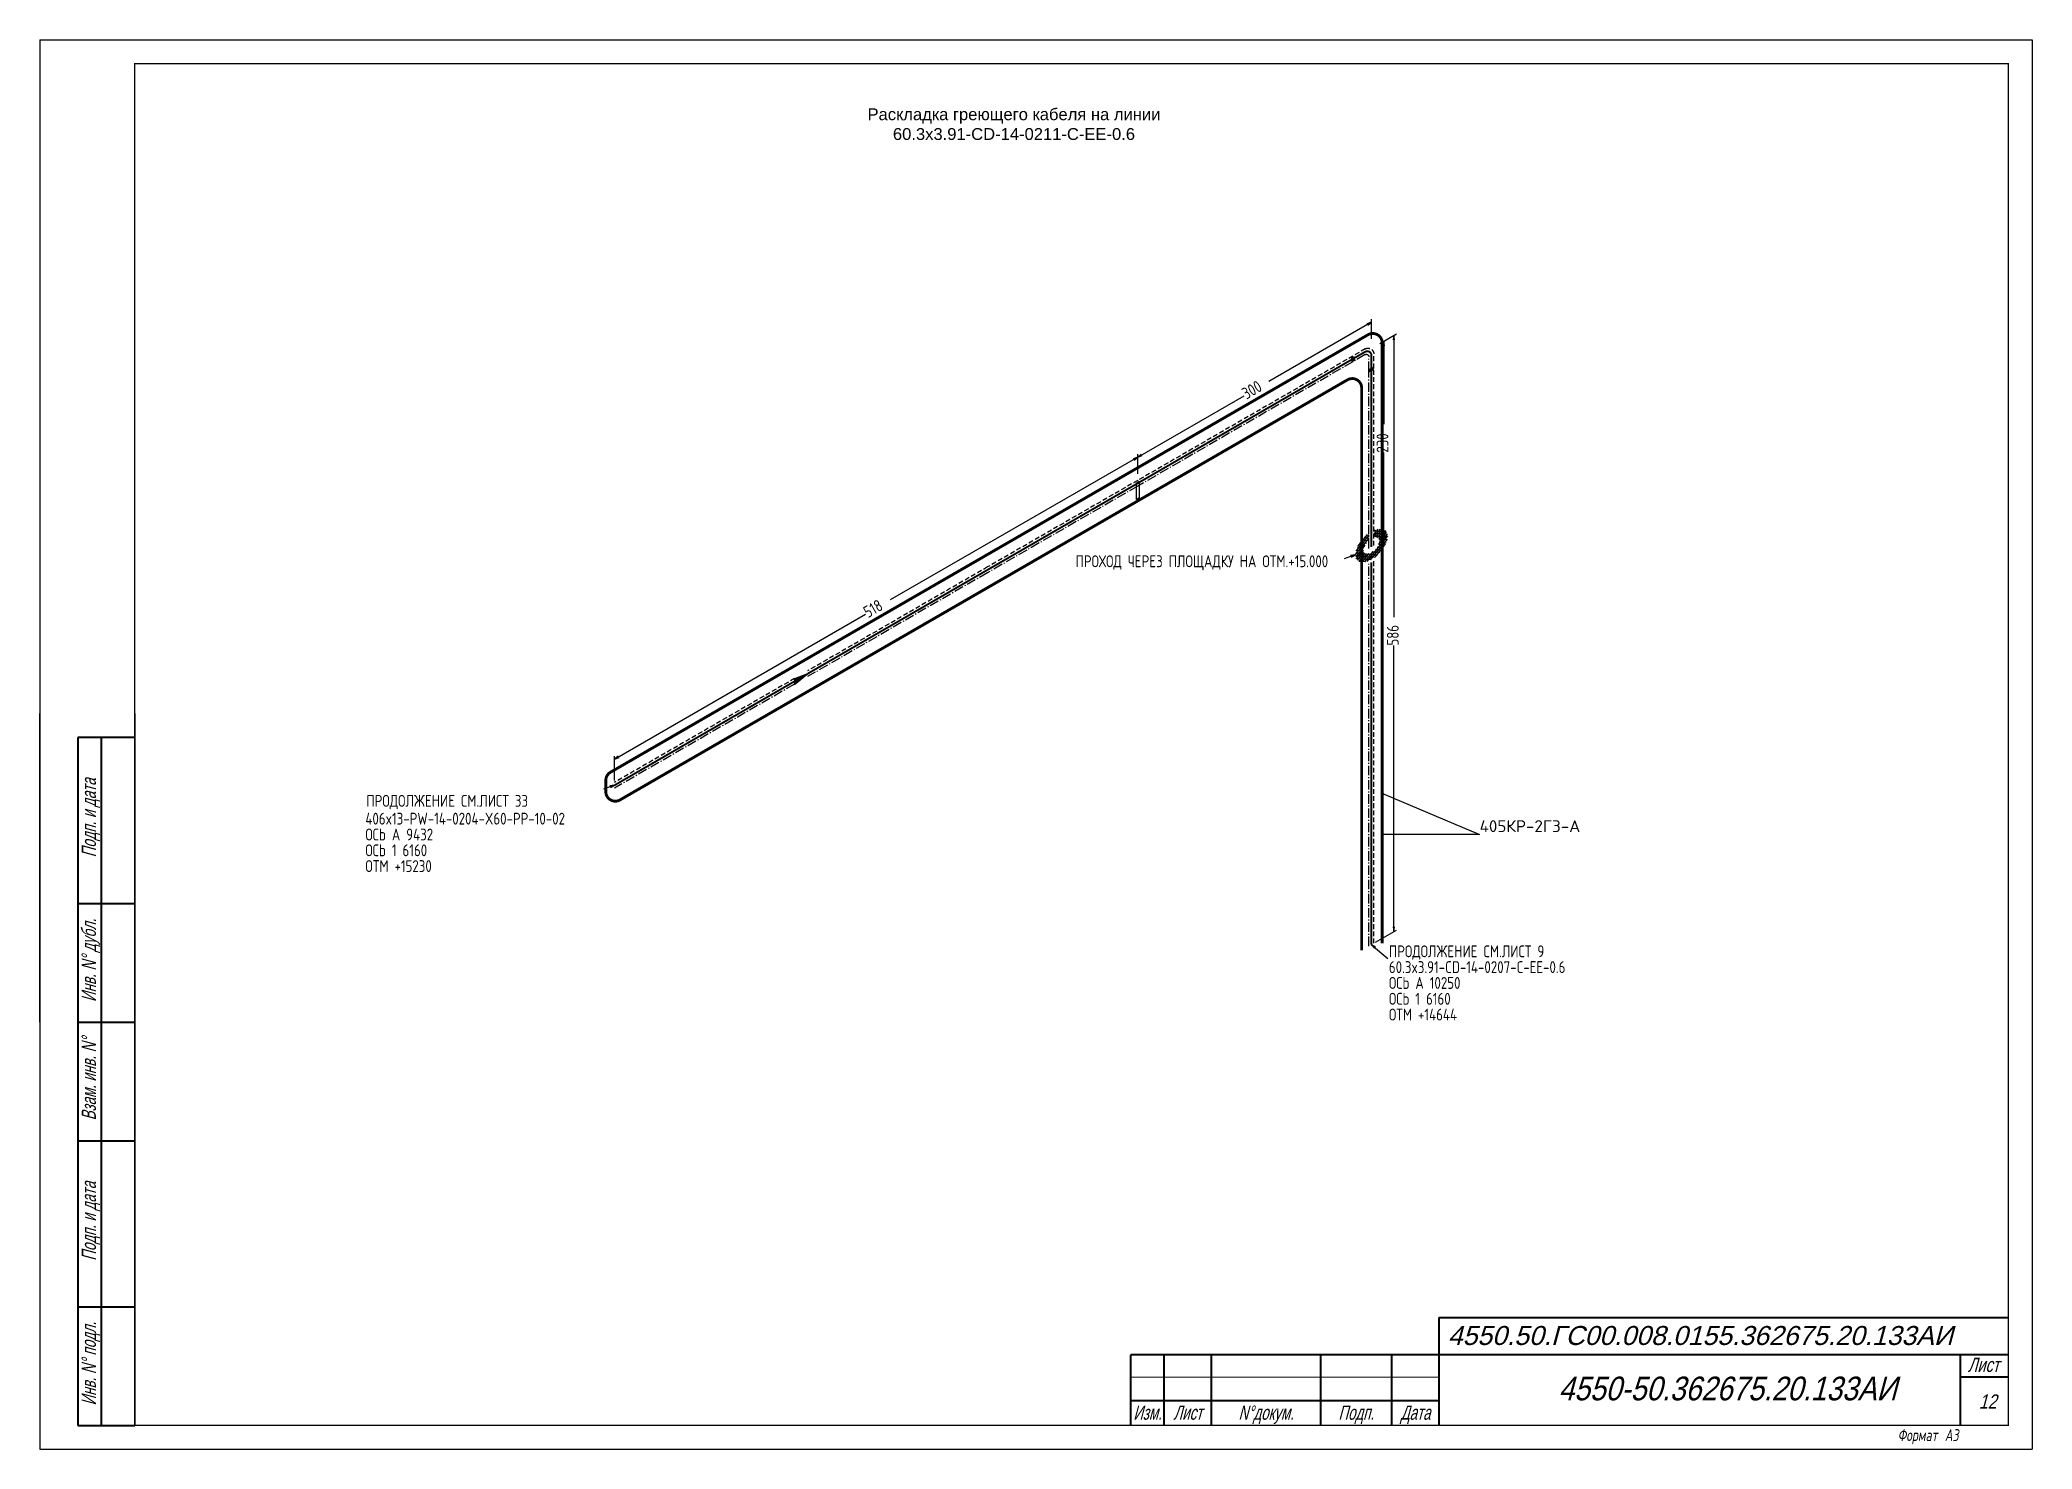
# Model space of a CAD drawing. Header units: millimetres. Extents: x 789 to 2531, y -2516 to 1713.
# Drawn here: x 792.2 to 1212.2, y -2186.9 to -1889.9 of the extents above; entities that cross this region are included whole.
import ezdxf
from ezdxf import colors
from ezdxf.entities.mleader import LeaderData, LeaderLine
from ezdxf.enums import TextEntityAlignment as Align
from ezdxf.math import Vec2, Vec3

# ---------------------------------------------------------------- set-up
doc = ezdxf.new("R2010")
doc.units = ezdxf.units.MM
for name, pattern in [('GT110', [1.5, 1, -0.5]), ('GT111', [3, 2, -0.4, 0.2, -0.4]), ('HIDDEN', [0.375, 0.25, -0.125]), ('JIS_02_4.0', [5.5, 4, -1.5])]:
    doc.linetypes.add(name, pattern=pattern)
for name, color, linetype in [('GT_1', 7, 'Continuous'), ('RAMKA', 2, 'Continuous'), ('TRACE', 1, 'HIDDEN')]:
    doc.layers.add(name, color=color, linetype=linetype)
doc.layers.add('Текст штампа', color=7, linetype='Continuous', lineweight=0)
doc.layers.add('Электрообогрев', color=1, linetype='JIS_02_4.0', lineweight=30)
doc.styles.add('Aryal.cyr 3', font='arial.ttf', dxfattribs={"width": 0.666667, "oblique": 15, "height": 3})
doc.styles.add('ESKDU', font='eskd_u.shx')
doc.styles.add('HTX1', font='GOST2304A', dxfattribs={"width": 0.98})
doc.styles.get("Standard").update_dxf_attribs({"font": 'txt.shx'})

msp = doc.modelspace()

# ---------------------------------------------------------------- texts
at = {"color": 0, "oblique": 10, "width": 0.7}
msp.add_text('Формат А3', height=2.5, dxfattribs=at).set_placement((1183.83, -2185.21))
at = {"color": 7, "linetype": 'Continuous', "ltscale": 3, "insert": (997.51, -1907.7), "char_height": 2.5, "width": 99.0105, "attachment_point": 5, "style": 'ESKDU'}
msp.add_mtext('{\\fArial|b0|i0|c204|p34;\\C0;Раскладка греющего кабеля на линии \\P60.3x3.91-CD-14-0211-C-EE-0.6}', dxfattribs=at)
at = {"layer": 'GT_1', "style": 'HTX1', "width": 0.98}
for s, rotation, p in [('300', 30, (1046.5, -1965.78)), ('230', 90, (1076.45, -1976.93)), ('518', 30, (966.73, -2011.83)), ('586', 90, (1078.62, -2017.58))]:
    msp.add_text(s, height=2.5, rotation=rotation, dxfattribs=at).set_placement(p)
for s, p in [('ПРОХОД ЧЕРЕЗ ПЛОЩАДКУ НА ОТМ.+15.000', (1010.49, -2001.06)), ('406x13-PW-14-0204-X60-PP-10-02', (860.78, -2055.3)), ('ОСЬ A 9432', (860.78, -2058.64)), ('ОСЬ 1 6160', (860.78, -2061.97)), ('ОТМ +15230', (860.78, -2065.3)), ('ПРОДОЛЖЕНИЕ СМ.ЛИСТ 9', (1076.55, -2083.26)), ('60.3x3.91-CD-14-0207-C-EE-0.6', (1076.55, -2086.59)), ('ОСЬ A 10250', (1076.55, -2089.92)), ('ОСЬ 1 6160', (1076.55, -2093.26)), ('ОТМ +14644', (1076.55, -2096.59))]:
    msp.add_text(s, height=2.5, dxfattribs=at).set_placement(p)
at = {"layer": 'GT_1', "color": 0, "style": 'HTX1', "width": 0.98}
msp.add_text('ПРОДОЛЖЕНИЕ СМ.ЛИСТ 33', height=2.5, dxfattribs=at).set_placement((860.99, -2051.55))
at = {"layer": 'RAMKA', "color": 7, "lineweight": 20, "style": 'Aryal.cyr 3', "oblique": 15, "width": 0.666667}
for s, p in [('Подп. и дата', (802.47, -2053.88)), ('Инв. N%%D дубл.', (802.46, -2083.9)), ('Взам. инв. N%%D', (802.46, -2108.9)), ('Подп. и дата', (802.46, -2138.9)), ('Инв. N%%D подл.', (802.46, -2168.9))]:
    msp.add_text(s, height=3, rotation=90, dxfattribs=at).set_placement(p, align=Align.MIDDLE_CENTER)
at = {"layer": 'RAMKA', "color": 0, "lineweight": 20, "style": 'Aryal.cyr 3', "oblique": 15, "width": 0.726944}
msp.add_text('Лист', height=3, dxfattribs=at).set_placement((1198.59, -2170.65), (1205.21, -2170.65), align=Align.FIT)
at = {"layer": 'RAMKA', "color": 0, "lineweight": 20, "style": 'Aryal.cyr 3', "oblique": 15, "width": 0.8}
msp.add_text('12', height=3, dxfattribs=at).set_placement((1200.91, -2178.39))
at = {"layer": 'RAMKA', "color": 0, "lineweight": 20, "style": 'Aryal.cyr 3', "oblique": 15, "width": 0.666667}
for s, p in [('Изм.', (1025.65, -2179.23)), ('Лист', (1034.15, -2179.23)), ('N%%Dдокум.', (1050.65, -2179.23)), ('Подп.', (1069.65, -2179.23)), ('Дата', (1082.15, -2179.23))]:
    msp.add_text(s, height=3, dxfattribs=at).set_placement(p, align=Align.MIDDLE_CENTER)
at = {"layer": 'Текст штампа', "color": 0, "lineweight": 20, "style": 'Aryal.cyr 3', "oblique": 15}
msp.add_text('4550.50.ГС00.008.0155.362675.20.133АИ', height=4, dxfattribs=at).set_placement((1142.2, -2162.97), align=Align.MIDDLE_CENTER)
at = {"layer": 'Текст штампа', "color": 0, "lineweight": 20, "style": 'Aryal.cyr 3', "oblique": 15, "width": 0.85}
msp.add_text('4550-50.362675.20.133АИ', height=5, dxfattribs=at).set_placement((1147.93, -2174.14), align=Align.MIDDLE_CENTER)

# ---------------------------------------------------------------- blocks, each defined once
blk = doc.blocks.new('_Dot')
at = {"color": 0, "linetype": 'ByBlock', "lineweight": -2}
blk.add_line((-0.5, 0), (-1, 0), dxfattribs=at)
at = {"color": 0, "linetype": 'ByBlock', "const_width": 0.5}
blk.add_lwpolyline([(-0.25, 0, 1), (0.25, 0, 1)], format="xyb", close=True, dxfattribs=at)

# ---------------------------------------------------------------- linework, layer by layer
at = {"linetype": 'Continuous'}
for p, q in [((792.15, -1889.92), (792.15, -2186.92)), ((792.15, -1889.92), (1212.15, -1889.92)), ((1212.15, -1889.92), (1212.15, -2186.92)), ((792.15, -2186.92), (1212.15, -2186.92))]:
    msp.add_line(p, q, dxfattribs=at)
at = {"color": 7}
for p, q in [((792.15, -2096.92), (792.15, -2031.92)), ((812.15, -2031.92), (812.15, -2181.92))]:
    msp.add_line(p, q, dxfattribs=at)
at = {"linetype": 'Continuous', "const_width": 0.3}
msp.add_lwpolyline([(812.15, -1894.92), (1207.15, -1894.92), (1207.15, -2181.92), (812.15, -2181.92)], close=True, dxfattribs=at)
at = {"layer": 'GT_1', "flags": 128}
for points in [[(1072.85, -1949.41), (1051.2, -1961.91)], [(1072.1, -1950.06), (1072.85, -1949.41), (1071.9, -1949.76)], [(1072.85, -1952.91), (1072.85, -1948.81)], [(1074.6, -1953.91), (1078.15, -1951.86)], [(1077.75, -1953.16), (1077.6, -1952.16), (1077.45, -1953.16)], [(1077.6, -1952.16), (1077.6, -2011.56)], [(1068.95, -1957.16), (1069.2, -1957.31), (1068.95, -1957.66), (1068.7, -1957.61), (1068.7, -1957.01), (1068.95, -1956.66), (1069.2, -1956.71), (1069.2, -1957.31), (1068.75, -1957.56), (1069.15, -1956.86), (1068.95, -1956.76), (1068.75, -1957.06), (1068.95, -1957.16)], [(1074.6, -1953.91), (1075.95, -1953.11)], [(1075.6, -1954.41), (1075.45, -1953.41), (1075.3, -1954.41)], [(1075.45, -1953.41), (1075.45, -1970.91)], [(1072.85, -1959.41), (1072.6, -1959.86), (1072.4, -1959.66), (1072.6, -1959.26), (1073.1, -1958.96), (1073.3, -1959.16), (1073.1, -1959.56), (1072.6, -1959.86), (1072.6, -1959.36), (1073.05, -1959.51), (1073.2, -1959.21), (1073.05, -1959.11), (1072.85, -1959.41)], [(1023.6, -1977.86), (1046, -1964.91)], [(1023.6, -1977.86), (971.4, -2007.96)], [(1022.85, -1978.51), (1023.6, -1977.86), (1022.65, -1978.21)], [(1024.35, -1977.21), (1023.6, -1977.86), (1024.55, -1977.51)], [(1023.6, -1981.36), (1023.6, -1977.26)], [(1023.6, -1981.36), (1023.6, -1977.26)], [(1075.45, -1995.31), (1075.45, -1976.91)], [(1023.9, -1983.01), (1023.3, -1983.41), (1023.3, -1986.76)], [(1023.9, -1983.01), (1023.9, -1986.41), (1023.3, -1986.76)], [(1072.3, -1994.91), (1069.45, -1998.36)], [(1072.3, -1994.31), (1069.55, -1997.71)], [(1071.95, -1994.16), (1069.95, -1996.66)], [(1071.3, -1994.76), (1072.3, -1994.91)], [(1071.85, -1994.26), (1072.3, -1994.31)], [(1076.25, -1994.46), (1071.9, -1999.86)], [(1074.7, -1993.01), (1073.4, -1994.61)], [(1074.2, -1993.06), (1073.4, -1994.06)], [(1073.65, -1993.21), (1073.4, -1993.51)], [(1073.4, -1993.31), (1075.95, -1993.51)], [(1073.4, -1993.86), (1076.15, -1994.11)], [(1073.4, -1994.46), (1076.2, -1994.66)], [(1075.1, -1993.06), (1073.75, -1994.71)], [(1075.45, -1993.21), (1074.1, -1994.86)], [(1076.15, -1994.01), (1074.35, -1996.21)], [(1075.8, -1993.31), (1074.4, -1995.06)], [(1076, -1993.61), (1074.55, -1995.46)], [(1075.3, -1994.31), (1075.45, -1995.31), (1075.6, -1994.31)], [(1069.45, -1998.46), (1067.1, -1999.31)], [(1068.6, -1998.96), (1069.45, -1998.46), (1068.45, -1998.61)], [(1069.5, -1998.56), (1073.55, -1998.96)], [(1071.5, -1996.41), (1069.55, -1998.86)], [(1069.55, -1998.01), (1074.15, -1998.46)], [(1069.6, -1999.16), (1072.8, -1999.41)], [(1071.15, -1997.41), (1069.65, -1999.26)], [(1069.65, -1997.46), (1071.2, -1997.61)], [(1069.85, -1996.91), (1071.2, -1997.06)], [(1071.2, -1997.86), (1069.85, -1999.56)], [(1070.1, -1996.36), (1071.5, -1996.41)], [(1071.5, -1998.11), (1070.2, -1999.76)], [(1070.45, -1995.86), (1071.8, -1995.96)], [(1071.85, -1998.26), (1070.5, -1999.86)], [(1070.9, -1995.31), (1072.3, -1995.46)], [(1072.35, -1998.16), (1070.9, -1999.96)], [(1073.15, -1997.76), (1071.4, -1999.91)], [(1076.15, -1995.16), (1072.6, -1999.51)], [(1073.15, -1997.76), (1074.65, -1997.91)], [(1075.85, -1996.06), (1073.55, -1998.96)], [(1073.7, -1997.26), (1075.05, -1997.41)], [(1074.1, -1996.76), (1075.4, -1996.86)], [(1074.35, -1996.21), (1075.7, -1996.31)], [(1074.45, -1995.11), (1076.15, -1995.21)], [(1074.5, -1995.66), (1075.95, -1995.81)], [(1074.6, -1995.81), (1075.95, -1995.01)], [(1070.2, -1999.76), (1071.7, -1999.86)], [(913.3, -2041.51), (966.2, -2010.96)], [(1077.6, -2077.86), (1077.6, -2017.56)], [(951.25, -2025.11), (951.25, -2025.76), (954, -2023.51), (951.25, -2024.56), (951.25, -2025.66), (953.75, -2023.66), (951.25, -2024.61), (951.25, -2025.61), (953.45, -2023.81), (951.25, -2024.66), (951.25, -2025.51), (953.2, -2024.01), (951.25, -2024.76), (951.25, -2025.41), (952.95, -2024.11), (951.25, -2024.81), (951.25, -2025.36), (952.65, -2024.31), (951.25, -2024.91), (951.25, -2025.26), (952.45, -2024.41), (951.25, -2025.01), (951.25, -2025.21), (952.15, -2024.61), (951.25, -2025.06), (951.25, -2025.11), (954, -2023.51)], [(914.05, -2040.86), (913.3, -2041.51), (914.25, -2041.16)], [(913.3, -2046.01), (913.3, -2040.91)], [(913.3, -2046.01), (913.3, -2043.41)], [(913.3, -2047.01), (910.95, -2047.86)], [(912.45, -2047.51), (913.3, -2047.01), (912.3, -2047.16)], [(1073.7, -2080.11), (1078.15, -2077.56)], [(1077.45, -2076.86), (1077.6, -2077.86), (1077.75, -2076.86)], [(1073.7, -2081.11), (1072.85, -2080.61), (1073.5, -2081.36)], [(1072.85, -2080.61), (1076.3, -2083.51)]]:
    msp.add_lwpolyline(points, dxfattribs=at)
at = {"layer": 'GT_1', "const_width": 0.4, "flags": 128}
for points in [[(1023.6, -1983.36), (1068.95, -1957.16)], [(1068.95, -1957.16), (1071.55, -1955.66)], [(1072.85, -1956.41), (1072.85, -1959.41)], [(1072.85, -1959.41), (1072.85, -1996.81)], [(991.95, -2001.61), (1023.6, -1983.36)], [(954, -2023.51), (991.95, -2001.61)], [(1072.85, -2000.06), (1072.85, -2080.61)], [(913.3, -2047.01), (951.25, -2025.11)]]:
    msp.add_lwpolyline(points, dxfattribs=at)
at = {"layer": 'GT_1', "linetype": 'GT110', "flags": 128}
for points in [[(1068.95, -1956.56), (1023.6, -1982.76)], [(1071.55, -1955.06), (1068.95, -1956.56)], [(1073.35, -1959.11), (1073.35, -1956.11)], [(1073.35, -1996.51), (1073.35, -1959.11)], [(1023.6, -1982.76), (991.95, -2001.01)], [(991.95, -2001.01), (954, -2022.91)], [(1073.35, -2080.31), (1073.35, -1999.76)], [(951.25, -2024.51), (913.3, -2046.41)]]:
    msp.add_lwpolyline(points, dxfattribs=at)
at = {"layer": 'GT_1', "linetype": 'GT111', "flags": 128}
for points in [[(1071.55, -1956.26), (1068.95, -1957.76)], [(1072.35, -1959.71), (1072.35, -1956.71)], [(1068.95, -1957.76), (1023.6, -1983.96)], [(1072.35, -1997.11), (1072.35, -1959.71)], [(1023.6, -1983.96), (991.95, -2002.21)], [(991.95, -2002.21), (954, -2024.11)], [(1072.35, -2080.91), (1072.35, -2000.36)], [(951.25, -2025.71), (913.3, -2047.61)]]:
    msp.add_lwpolyline(points, dxfattribs=at)
at = {"layer": 'GT_1', "const_width": 0.4, "flags": 128}
msp.add_lwpolyline([(1071.55, -1955.66, -0.577127), (1072.85, -1956.41)], format="xyb", dxfattribs=at)
at = {"layer": 'GT_1', "linetype": 'GT110', "flags": 128}
msp.add_lwpolyline([(1071.55, -1955.06, -0.577188), (1073.37, -1956.11)], format="xyb", dxfattribs=at)
at = {"layer": 'GT_1', "linetype": 'GT111', "flags": 128}
msp.add_lwpolyline([(1071.55, -1956.26, -0.576984), (1072.33, -1956.71)], format="xyb", dxfattribs=at)
at = {"layer": 'RAMKA', "color": 7, "lineweight": 40}
for p, q in [((812.15, -2036.92), (800.15, -2036.92)), ((800.15, -2036.92), (800.15, -2181.92)), ((805.15, -2181.92), (805.15, -2036.92)), ((800.15, -2071.92), (812.15, -2071.92)), ((800.15, -2096.92), (812.15, -2096.92)), ((800.15, -2121.92), (812.15, -2121.92)), ((800.15, -2156.92), (812.15, -2156.92)), ((800.15, -2181.92), (812.15, -2181.92))]:
    msp.add_line(p, q, dxfattribs=at)
at = {"layer": 'RAMKA', "color": 0, "lineweight": 40}
for p, q in [((1087.15, -2181.92), (1087.15, -2159.2)), ((1087.15, -2159.2), (1207.21, -2159.2)), ((1207.15, -2167.07), (1022.15, -2167.07)), ((1022.15, -2181.92), (1022.15, -2167.07)), ((1029.18, -2181.73), (1029.18, -2167.07)), ((1039.18, -2181.92), (1039.18, -2167.07)), ((1062.18, -2181.92), (1062.18, -2167.07)), ((1077.18, -2181.92), (1077.18, -2167.07)), ((1197.08, -2181.92), (1197.08, -2167.07)), ((1207.15, -2171.76), (1197.08, -2171.76)), ((1087.15, -2176.73), (1022.15, -2176.73))]:
    msp.add_line(p, q, dxfattribs=at)
at = {"layer": 'RAMKA', "color": 0, "lineweight": 9}
msp.add_line((1087.15, -2171.73), (1022.15, -2171.73), dxfattribs=at)
at = {"layer": 'TRACE', "lineweight": 25, "ltscale": 7, "const_width": 0.6, "flags": 128}
msp.add_lwpolyline([(1075.14, -2080.33), (1075.14, -1953.8, 0.57735), (1072.14, -1952.07), (912.46, -2044.26, 0.267949), (911.46, -2045.99), (911.46, -2048.37, 0.57735), (914.46, -2050.1), (1067.81, -1961.57, -0.57735), (1070.81, -1963.3), (1070.81, -2081.83)], format="xyb", dxfattribs=at)

msp.set_redraw_order([(e.dxf.handle, doc.entitydb.next_handle()) for e in msp.query("TEXT MTEXT ATTDEF DIMENSION ARC_DIMENSION")])  # texts and dimensions are drawn at this point

# ---------------------------------------------------------------- next in the draw order: leaders
at = {"layer": 'Электрообогрев', "linetype": 'Continuous', "lineweight": 25}
ml = msp.add_multileader_mtext('Standard', dxfattribs=at)
ml.set_content('405КР-2Г3-A', color=256)
ml.set_leader_properties()
ml.set_arrow_properties(name='DOT')
ml.build(insert=Vec2(0, 0))
ml.multileader.update_dxf_attribs({"has_dogleg": 0, "text_left_attachment_type": 6, "text_right_attachment_type": 6, "dogleg_length": 1, "arrow_head_size": 0.5})
ctx = ml.context
ctx.base_point, ctx.char_height, ctx.arrow_head_size, ctx.landing_gap_size, ctx.plane_origin = Vec3(1095.67, -2057.38), 2.5, 0.5, 0, Vec3(1121.32, -2096.72)
ctx.left_attachment, ctx.right_attachment = 6, 6
notes = []
notes.append((ctx, [(0, (1, 1, 0), (1095.17, -2057.38), (1, 0), 0.5, [(0, [(1075.1, -2048.66)], 0, [])])]))
ctx.mtext.insert, ctx.mtext.flow_direction = Vec3(1095.67, -2054.38), 5
ctx.mtext.has_bg_fill, ctx.mtext.bg_color, ctx.mtext.bg_scale_factor, ctx.mtext.bg_transparency, ctx.mtext.use_window_bg_color = 1, -1027028792, 1.5, 0, 1
for ctx, leaders in notes:
    for number, flags, end, landing, length, lines in leaders:
        leader = LeaderData()
        leader.index, (leader.has_last_leader_line, leader.has_dogleg_vector, leader.attachment_direction) = number, flags
        leader.last_leader_point, leader.dogleg_vector, leader.dogleg_length = Vec3(end), Vec3(landing), length
        for number, points, colour, breaks in lines:
            line = LeaderLine()
            line.index, line.vertices, line.color, line.breaks = number, Vec3.list(points), colors.encode_raw_color(colour), breaks
            leader.lines.append(line)
        ctx.leaders.append(leader)

doc.saveas('drawing.dxf')
